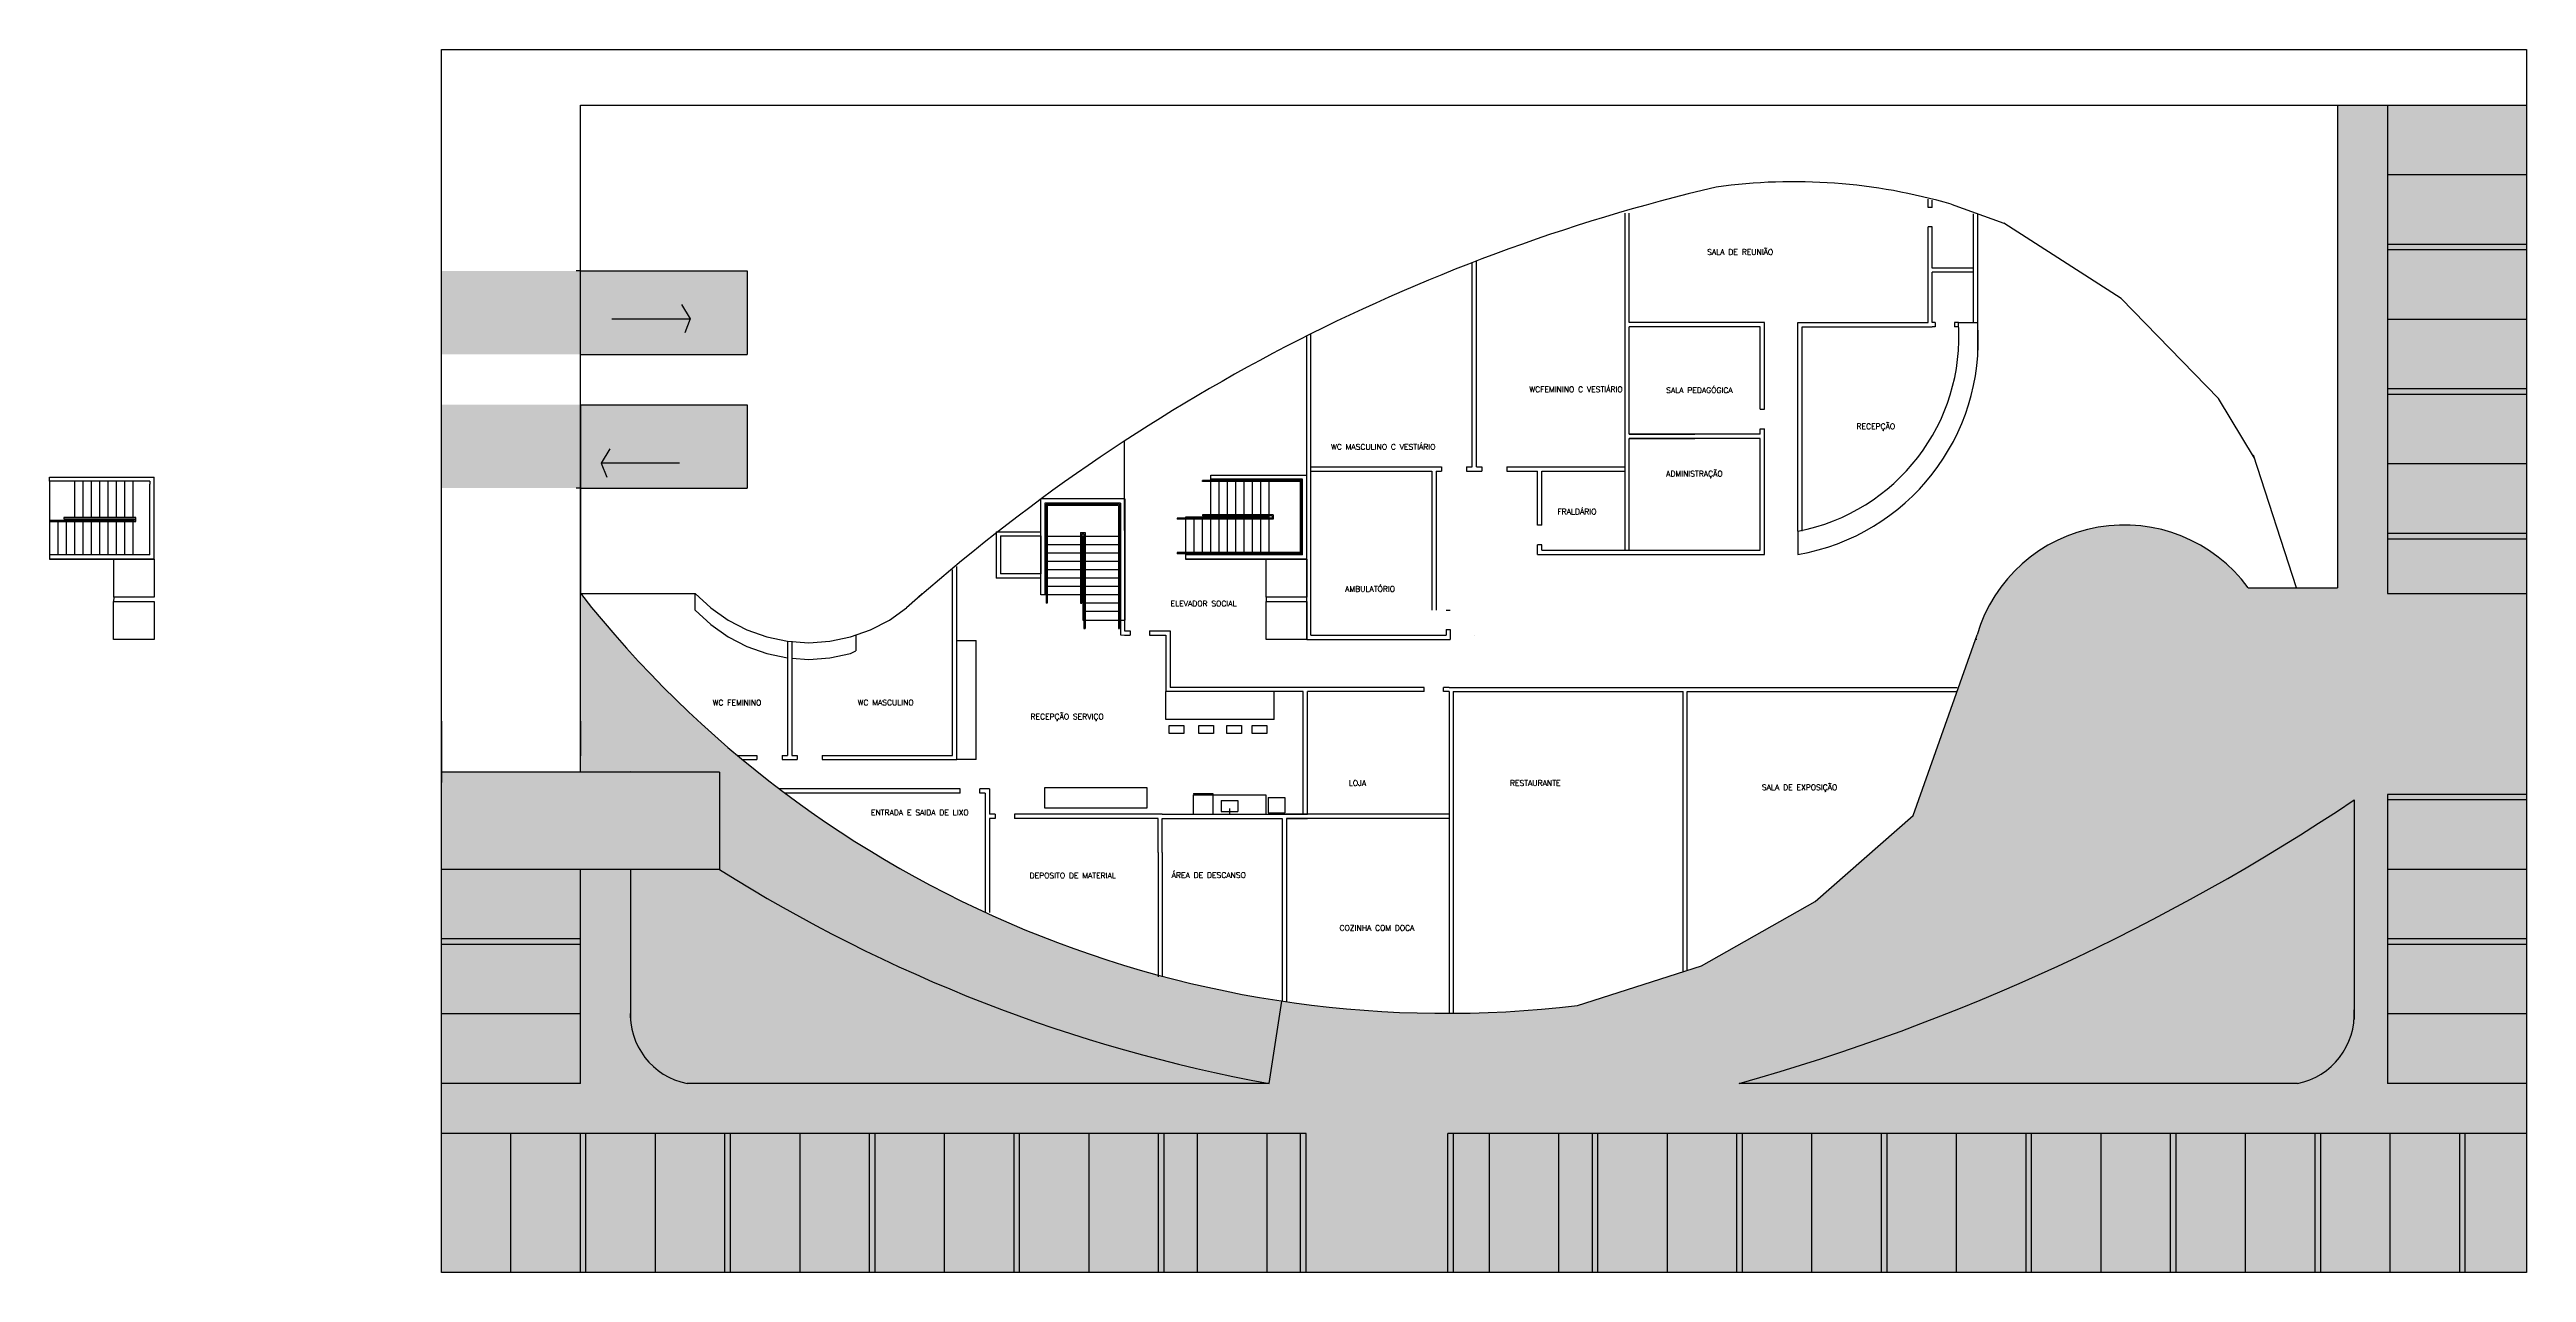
# Model space of a CAD drawing. Header units: inches. Extents: x -55 to 600, y -103 to 167.
# Drawn here: x 42.6 to 131.7, y -23.5 to 20.5 of the extents above; entities that cross this region are included whole.
import ezdxf

# ---------------------------------------------------------------- set-up
doc = ezdxf.new("R2010")
doc.units = ezdxf.units.IN
doc.header["$MEASUREMENT"] = 0
doc.linetypes.add('ACAD_ISO02W100', pattern=[15, 12, -3])
doc.layers.add('AI-Texto amb-tit', color=4, linetype='Continuous')
doc.styles.add('RS100', font='romans.shx', dxfattribs={"height": 0.2})

# ---------------------------------------------------------------- blocks, each defined once
blk = doc.blocks.new('mgf')
for p, q in [((65.85, 0.912), (66.406, 0.391)), ((66.406, 0.391), (67.028, -0.05)), ((67.028, -0.05), (67.704, -0.401)), ((67.704, -0.401), (68.422, -0.657)), ((68.422, -0.657), (69.168, -0.812)), ((69.168, -0.812), (69.929, -0.864)), ((69.929, -0.864), (70.689, -0.812)), ((70.689, -0.812), (71.435, -0.657))]:
    blk.add_line(p, q)
blk = doc.blocks.new('kjhf')
for p, q in [((66.716, 10.6), (56.716, 10.6)), ((66.716, 10.6), (66.716, 7.1)), ((60.85, 7.1), (56.716, 7.1)), ((66.716, 7.1), (60.85, 7.1))]:
    blk.add_line(p, q)
blk = doc.blocks.new('jhgj')
for p, q in [((177.325, 3.771), (174.305, 3.771)), ((174.305, 0.321), (174.305, 3.771)), ((177.175, 3.621), (174.455, 3.621)), ((174.455, 3.621), (174.455, 0.321)), ((174.495, 3.581), (174.495, 0.021)), ((177.135, 3.581), (174.495, 3.581)), ((177.135, 3.581), (177.135, -0.888)), ((177.175, 3.621), (177.175, -0.588)), ((177.325, -0.588), (177.325, 3.771)), ((177.325, 3.771), (177.325, -0.588)), ((174.535, 3.541), (174.535, 0.021)), ((177.095, 3.541), (174.535, 3.541)), ((177.095, 3.541), (177.095, -0.888)), ((174.495, 2.421), (174.455, 2.421)), ((174.495, 2.121), (174.455, 2.121)), ((174.495, 1.821), (174.455, 1.821)), ((175.735, 2.421), (174.535, 2.421)), ((175.735, 2.121), (174.535, 2.121)), ((175.735, 1.821), (174.535, 1.821)), ((175.735, 2.561), (175.735, 0.021)), ((175.735, 2.561), (175.895, 2.561)), ((175.775, 2.521), (175.775, 0.021)), ((175.775, 2.521), (175.855, 2.521)), ((175.815, 2.421), (175.775, 2.421)), ((175.815, 2.121), (175.775, 2.121)), ((175.815, 1.821), (175.775, 1.821)), ((175.815, 2.421), (175.815, -0.588)), ((175.855, 2.421), (175.815, 2.421)), ((175.855, 2.121), (175.815, 2.121)), ((175.855, 1.821), (175.815, 1.821)), ((175.855, 2.521), (175.855, -0.888)), ((175.895, 2.561), (175.895, -0.888)), ((177.175, 2.421), (175.895, 2.421)), ((177.165, 2.121), (175.895, 2.121)), ((177.165, 1.821), (175.895, 1.821)), ((175.735, 1.521), (174.455, 1.521)), ((175.735, 1.221), (174.455, 1.221)), ((174.495, 0.921), (174.455, 0.921)), ((175.735, 0.921), (174.535, 0.921)), ((175.815, 1.521), (175.775, 1.521)), ((175.815, 1.221), (175.775, 1.221)), ((175.815, 0.921), (175.775, 0.921)), ((175.855, 1.521), (175.815, 1.521)), ((175.855, 1.221), (175.815, 1.221)), ((175.855, 0.921), (175.815, 0.921)), ((177.175, 1.521), (175.895, 1.521)), ((177.095, 1.221), (175.895, 1.221)), ((177.095, 0.921), (175.895, 0.921)), ((177.165, 1.221), (177.135, 1.221)), ((177.175, 0.921), (177.135, 0.921)), ((175.735, 0.321), (174.305, 0.321)), ((174.515, 0.321), (174.365, 0.321)), ((174.495, 0.621), (174.455, 0.621)), ((174.535, 0.021), (174.495, 0.021)), ((175.735, 0.621), (174.535, 0.621)), ((175.735, 0.021), (175.775, 0.021)), ((175.815, 0.621), (175.775, 0.621)), ((175.815, 0.321), (175.775, 0.321)), ((175.855, 0.321), (175.775, 0.321)), ((175.855, 0.621), (175.815, 0.621)), ((175.855, 0.021), (175.815, 0.021)), ((177.175, 0.621), (175.895, 0.621)), ((177.175, 0.321), (175.895, 0.321)), ((177.095, 0.021), (175.895, 0.021)), ((177.175, 0.021), (177.135, 0.021)), ((175.855, -0.279), (175.815, -0.279)), ((175.815, -0.588), (177.325, -0.588)), ((175.855, -0.888), (175.895, -0.888)), ((177.095, -0.279), (175.895, -0.279)), ((177.095, -0.888), (177.135, -0.888)), ((177.175, -0.279), (177.135, -0.279))]:
    blk.add_line(p, q)
blk = doc.blocks.new('HGFGDFS')
for p, q in [((85.815, -6.436), (85.815, -6.986)), ((85.815, -6.436), (86.415, -6.436)), ((85.815, -6.986), (86.415, -6.986)), ((86.415, -6.436), (86.415, -6.986))]:
    blk.add_line(p, q)
blk = doc.blocks.new('dadas')
for p, q in [((187.443, -9.71), (184.423, -9.71)), ((184.423, -13.16), (184.423, -9.71)), ((187.443, -14.069), (187.443, -9.71)), ((187.443, -9.71), (187.443, -14.069)), ((187.293, -9.86), (184.573, -9.86)), ((187.293, -9.86), (184.573, -9.86)), ((184.573, -9.86), (184.573, -13.16)), ((187.253, -9.9), (184.613, -9.9)), ((184.613, -9.9), (184.613, -13.46)), ((187.213, -9.94), (184.653, -9.94)), ((184.653, -9.94), (184.653, -13.46)), ((187.213, -9.94), (187.213, -14.369)), ((187.253, -9.9), (187.253, -14.369)), ((187.293, -9.86), (187.293, -14.069)), ((184.613, -11.06), (184.573, -11.06)), ((184.613, -11.36), (184.573, -11.36)), ((185.853, -11.06), (184.653, -11.06)), ((185.853, -11.36), (184.653, -11.36)), ((185.853, -10.92), (185.853, -13.46)), ((185.853, -10.92), (186.013, -10.92)), ((185.893, -10.96), (185.893, -13.46)), ((185.893, -10.96), (185.973, -10.96)), ((185.933, -11.06), (185.893, -11.06)), ((185.933, -11.36), (185.893, -11.36)), ((185.973, -11.06), (185.933, -11.06)), ((185.933, -11.06), (185.933, -14.069)), ((185.973, -11.36), (185.933, -11.36)), ((185.973, -10.96), (185.973, -14.369)), ((186.013, -10.92), (186.013, -14.369)), ((184.613, -11.66), (184.573, -11.66)), ((185.853, -11.96), (184.573, -11.96)), ((185.853, -12.26), (184.573, -12.26)), ((185.853, -11.66), (184.653, -11.66)), ((185.933, -11.66), (185.893, -11.66)), ((185.933, -11.96), (185.893, -11.96)), ((185.933, -12.26), (185.893, -12.26)), ((185.973, -11.66), (185.933, -11.66)), ((185.973, -11.96), (185.933, -11.96)), ((185.973, -12.26), (185.933, -12.26)), ((187.283, -12.26), (187.253, -12.26)), ((185.853, -13.16), (184.423, -13.16)), ((184.633, -13.16), (184.483, -13.16)), ((184.613, -12.56), (184.573, -12.56)), ((184.613, -12.86), (184.573, -12.86)), ((185.853, -12.56), (184.653, -12.56)), ((185.853, -12.86), (184.653, -12.86)), ((185.933, -12.56), (185.893, -12.56)), ((185.933, -12.86), (185.893, -12.86)), ((185.973, -13.16), (185.893, -13.16)), ((185.933, -13.16), (185.893, -13.16)), ((185.973, -12.56), (185.933, -12.56)), ((185.973, -12.86), (185.933, -12.86)), ((187.293, -12.56), (187.253, -12.56)), ((184.653, -13.46), (184.613, -13.46)), ((185.853, -13.46), (185.893, -13.46)), ((185.973, -13.46), (185.933, -13.46)), ((185.973, -13.76), (185.933, -13.76)), ((185.933, -14.069), (187.443, -14.069)), ((187.293, -13.46), (187.253, -13.46)), ((187.293, -13.76), (187.253, -13.76)), ((185.973, -14.369), (186.013, -14.369)), ((187.213, -14.369), (187.253, -14.369))]:
    blk.add_line(p, q)
at = {"linetype": 'ACAD_ISO02W100'}
for p, q in [((187.293, -11.06), (186.013, -11.06)), ((187.283, -11.36), (186.013, -11.36)), ((187.283, -11.66), (186.013, -11.66)), ((187.293, -11.96), (186.013, -11.96)), ((187.213, -12.26), (186.013, -12.26)), ((187.213, -12.56), (186.013, -12.56)), ((187.293, -12.86), (186.013, -12.86)), ((187.293, -13.16), (186.013, -13.16)), ((187.213, -13.46), (186.013, -13.46)), ((187.213, -13.76), (186.013, -13.76))]:
    blk.add_line(p, q, dxfattribs=at)
blk = doc.blocks.new('jkhk')
for p, q in [((158.234, -18.258), (155.284, -18.258)), ((155.284, -22.017), (155.284, -18.258)), ((155.434, -18.408), (155.534, -18.408)), ((155.434, -18.408), (155.434, -22.017)), ((158.084, -18.408), (155.534, -18.408)), ((158.084, -18.408), (158.084, -22.017)), ((158.234, -18.258), (158.234, -22.017)), ((158.234, -22.017), (158.234, -18.408)), ((156.734, -19.008), (155.434, -19.008)), ((156.734, -19.308), (155.434, -19.308)), ((156.734, -18.908), (156.734, -21.401)), ((156.784, -18.908), (156.734, -18.908)), ((156.884, -18.908), (156.759, -18.908)), ((156.784, -21.501), (156.784, -18.958)), ((156.834, -18.958), (156.784, -18.958)), ((156.834, -21.501), (156.834, -18.958)), ((156.884, -22.017), (156.884, -18.908)), ((158.084, -19.008), (156.884, -19.008)), ((158.084, -19.308), (156.884, -19.308)), ((156.734, -19.608), (155.434, -19.608)), ((156.734, -19.908), (155.434, -19.908)), ((156.734, -20.208), (155.434, -20.208)), ((158.084, -19.608), (156.884, -19.608)), ((158.084, -19.908), (156.884, -19.908)), ((158.084, -20.208), (156.884, -20.208)), ((156.734, -20.508), (155.434, -20.508)), ((156.734, -20.808), (155.434, -20.808)), ((156.734, -21.108), (155.434, -21.108)), ((156.834, -22.017), (156.834, -21.332)), ((158.084, -20.508), (156.884, -20.508)), ((158.084, -20.808), (156.884, -20.808)), ((158.084, -21.108), (156.884, -21.108)), ((155.434, -22.017), (155.284, -22.017)), ((155.434, -22.017), (158.234, -22.017)), ((156.734, -21.401), (156.734, -21.501)), ((156.734, -21.501), (156.784, -21.501)), ((156.784, -22.017), (156.934, -22.017)), ((158.084, -21.408), (156.884, -21.408)), ((158.084, -21.708), (156.884, -21.708))]:
    blk.add_line(p, q)

msp = doc.modelspace()

# ---------------------------------------------------------------- hatches: boundary and pattern name
h = msp.add_hatch(color=253)
h.dxf.hatch_style = 1
h.paths.add_polyline_path([(86.416, -18.522), (83.916, -18.522), (83.916, -23.522), (86.416, -23.522)])
h.paths.add_polyline_path([(96.916, -18.522), (94.416, -18.522), (94.416, -23.522), (96.916, -23.522)])
h.paths.add_polyline_path([(82.516, -18.522), (80.016, -18.522), (80.016, -23.522), (82.516, -23.522)])
h.paths.add_polyline_path([(80.016, -18.522), (77.516, -18.522), (77.516, -23.522), (80.016, -23.522)])
h.paths.add_polyline_path([(77.316, -18.522), (74.816, -18.522), (74.816, -23.522), (77.316, -23.522)])
h.paths.add_polyline_path([(74.816, -18.522), (72.316, -18.522), (72.316, -23.522), (74.816, -23.522)])
h.paths.add_polyline_path([(72.116, -18.522), (69.616, -18.522), (69.616, -23.522), (72.116, -23.522)])
h.paths.add_polyline_path([(69.616, -18.522), (67.116, -18.522), (67.116, -23.522), (69.616, -23.522)])
h.paths.add_polyline_path([(66.916, -18.522), (64.416, -18.522), (64.416, -23.522), (66.916, -23.522)])
h.paths.add_polyline_path([(64.416, -18.522), (61.916, -18.522), (61.916, -23.522), (64.416, -23.522)])
h.paths.add_polyline_path([(61.716, -18.522), (59.216, -18.522), (59.216, -23.522), (61.716, -23.522)])
h.paths.add_polyline_path([(59.216, -18.522), (56.716, -18.522), (56.716, -23.522), (59.216, -23.522)])
h.paths.add_polyline_path([(61.716, -14.222), (56.716, -14.222), (56.716, -16.722), (61.716, -16.722)])
h.paths.add_polyline_path([(61.716, -11.722), (56.716, -11.722), (56.716, -14.222), (61.716, -14.222)])
h.paths.add_polyline_path([(61.716, -9.022), (60.85, -9.022), (56.716, -9.022), (56.716, -11.522), (61.716, -11.522)])
h.paths.add_polyline_path([(66.716, -5.522), (56.716, -5.522), (56.716, -6.322), (56.716, -9.022), (60.85, -9.022), (61.716, -9.022), (66.716, -9.022)])
h.paths.add_polyline_path([(100.816, -18.522), (98.316, -18.522), (98.316, -23.522), (100.816, -23.522)])
h.paths.add_polyline_path([(103.316, -18.522), (100.816, -18.522), (100.816, -23.522), (103.316, -23.522)])
h.paths.add_polyline_path([(106.016, -18.522), (103.516, -18.522), (103.516, -23.522), (106.016, -23.522)])
h.paths.add_polyline_path([(108.516, -18.522), (106.016, -18.522), (106.016, -23.522), (108.516, -23.522)])
h.paths.add_polyline_path([(111.216, -18.522), (108.716, -18.522), (108.716, -23.522), (111.216, -23.522)])
h.paths.add_polyline_path([(113.716, -18.522), (111.216, -18.522), (111.216, -23.522), (113.716, -23.522)])
h.paths.add_polyline_path([(116.416, -18.522), (113.916, -18.522), (113.916, -23.522), (116.416, -23.522)])
h.paths.add_polyline_path([(118.916, -18.522), (116.416, -18.522), (116.416, -23.522), (118.916, -23.522)])
h.paths.add_polyline_path([(121.616, -18.522), (119.116, -18.522), (119.116, -23.522), (121.616, -23.522)])
h.paths.add_polyline_path([(124.116, -18.522), (121.616, -18.522), (121.616, -23.522), (124.116, -23.522)])
h.paths.add_polyline_path([(126.816, -18.522), (124.316, -18.522), (124.316, -23.522), (126.816, -23.522)])
h.paths.add_polyline_path([(129.316, -18.522), (126.816, -18.522), (126.816, -23.522), (129.316, -23.522)])
h.paths.add_polyline_path([(131.716, -18.522), (129.516, -18.522), (129.516, -23.522), (131.716, -23.522)])
h.paths.add_polyline_path([(131.716, -14.222), (126.716, -14.222), (126.716, -16.722), (131.716, -16.722)])
h.paths.add_polyline_path([(131.716, -11.722), (126.716, -11.722), (126.716, -12.322), (126.716, -14.222), (131.716, -14.222)])
h.paths.add_polyline_path([(131.716, -9.022), (126.716, -9.022), (126.716, -11.522), (131.716, -11.522)])
h.paths.add_polyline_path([(131.716, 5.578), (126.716, 5.578), (126.716, 3.078), (131.716, 3.078)])
h.paths.add_polyline_path([(131.716, 8.078), (126.716, 8.078), (126.716, 5.578), (131.716, 5.578)])
h.paths.add_polyline_path([(131.716, 10.778), (126.716, 10.778), (126.716, 8.278), (131.716, 8.278)])
h.paths.add_polyline_path([(131.716, 13.278), (126.716, 13.278), (126.716, 10.778), (131.716, 10.778)])
h.paths.add_polyline_path([(131.716, 15.978), (126.716, 15.978), (126.716, 13.478), (131.716, 13.478)])
h.paths.add_polyline_path([(131.716, 18.478), (126.716, 18.478), (126.716, 15.978), (131.716, 15.978)])
h = msp.add_hatch(color=255)
h.dxf.hatch_style = 1
h.paths.add_polyline_path([(61.716, 0.912), (61.716, -5.522), (63.516, -5.522), (63.516, -5.501, 0.000184), (63.539, -5.522), (66.716, -5.522), (66.716, -9.022, 0.095978), (86.496, -16.722), (86.943, -13.756, -0.190761)], flags=17)
h.paths.add_polyline_path([(126.716, -6.322), (131.716, -6.322), (131.716, 0.912), (126.716, 0.912), (126.716, 18.478), (124.916, 18.478), (124.916, 1.11), (123.445, 1.11), (121.703, 1.11, 0.621169), (111.952, -0.588), (111.951, -0.588), (109.658, -7.086), (106.132, -10.181), (102.048, -12.491), (97.578, -13.916, -0.067395), (86.943, -13.756), (86.496, -16.722), (65.555, -16.722, -0.376216), (63.516, -14.075), (63.516, -9.022), (61.716, -9.022), (61.716, -16.722), (56.716, -16.722), (56.716, -18.522), (87.816, -18.522), (87.816, -23.522), (92.916, -23.522), (92.916, -18.522), (131.716, -18.522), (131.716, -16.722), (126.716, -16.722)])
h.paths.add_polyline_path([(103.403, -16.722, 0.079216), (125.518, -6.522), (125.516, -14.053, -0.378645), (123.479, -16.722)], flags=16)
h = msp.add_hatch(color=3)
h.dxf.hatch_style = 1
h.paths.add_polyline_path([(61.716, -11.522), (56.716, -11.522), (56.716, -11.722), (61.716, -11.722)])
h.paths.add_polyline_path([(61.916, -18.522), (61.716, -18.522), (61.716, -23.522), (61.916, -23.522)])
h.paths.add_polyline_path([(67.116, -18.522), (66.916, -18.522), (66.916, -23.522), (67.116, -23.522)])
h.paths.add_polyline_path([(72.316, -18.522), (72.116, -18.522), (72.116, -23.522), (72.316, -23.522)])
h.paths.add_polyline_path([(77.516, -18.522), (77.316, -18.522), (77.316, -23.522), (77.516, -23.522)])
h.paths.add_polyline_path([(82.716, -18.522), (82.516, -18.522), (82.516, -23.522), (82.716, -23.522)])
h.paths.add_polyline_path([(87.816, -18.522), (87.616, -18.522), (87.616, -23.522), (87.816, -23.522)])
h.paths.add_polyline_path([(93.116, -18.522), (92.916, -18.522), (92.916, -23.522), (93.116, -23.522)])
h.paths.add_polyline_path([(98.316, -18.522), (98.116, -18.522), (98.116, -23.522), (98.316, -23.522)])
h.paths.add_polyline_path([(103.516, -18.522), (103.316, -18.522), (103.316, -23.522), (103.516, -23.522)])
h.paths.add_polyline_path([(108.716, -18.522), (108.516, -18.522), (108.516, -23.522), (108.716, -23.522)])
h.paths.add_polyline_path([(113.916, -18.522), (113.716, -18.522), (113.716, -23.522), (113.916, -23.522)])
h.paths.add_polyline_path([(119.116, -18.522), (118.916, -18.522), (118.916, -23.522), (119.116, -23.522)])
h.paths.add_polyline_path([(124.316, -18.522), (124.116, -18.522), (124.116, -23.522), (124.316, -23.522)])
h.paths.add_polyline_path([(129.516, -18.522), (129.316, -18.522), (129.316, -23.522), (129.516, -23.522)])
h.paths.add_polyline_path([(131.716, -11.522), (126.716, -11.522), (126.716, -11.722), (131.716, -11.722)])
h.paths.add_polyline_path([(131.716, -6.322), (126.716, -6.322), (126.716, -6.522), (131.716, -6.522)])
h.paths.add_polyline_path([(131.716, 3.078), (126.716, 3.078), (126.716, 2.878), (131.716, 2.878)])
h.paths.add_polyline_path([(131.716, 8.278), (126.716, 8.278), (126.716, 8.078), (131.716, 8.078)])
h.paths.add_polyline_path([(131.716, 13.478), (126.716, 13.478), (126.716, 13.278), (131.716, 13.278)])
h = msp.add_hatch(color=4)
h.dxf.hatch_style = 1
h.paths.add_polyline_path([(67.716, 12.511), (56.716, 12.511), (56.716, 9.511), (67.716, 9.511)])
h = msp.add_hatch(color=1)
h.dxf.hatch_style = 1
h.paths.add_polyline_path([(67.716, 7.698), (56.716, 7.698), (56.716, 4.698), (67.716, 4.698)])
h = msp.add_hatch(color=2)
h.dxf.hatch_style = 1
h.paths.add_polyline_path([(131.716, 2.878), (126.716, 2.878), (126.716, 0.912), (131.716, 0.912)])
h = msp.add_hatch(color=3)
h.dxf.hatch_style = 1
h.paths.add_polyline_path([(66.716, -9.022), (63.516, -9.022), (63.516, -14.397, 0.340342), (65.555, -16.722), (86.496, -16.722, -0.095978)])
h.paths.add_polyline_path([(125.518, -6.522, -0.079216), (103.403, -16.722), (123.479, -16.722, 0.337785), (125.516, -14.42)])
h = msp.add_hatch(color=2)
h.dxf.hatch_style = 1
h.paths.add_polyline_path([(131.716, -6.522), (126.716, -6.522), (126.716, -9.022), (131.716, -9.022)])
h = msp.add_hatch(color=5)
h.dxf.hatch_style = 1
h.paths.add_polyline_path([(83.916, -18.522), (82.716, -18.522), (82.716, -23.522), (83.916, -23.522)])
h.paths.add_polyline_path([(87.616, -18.522), (86.416, -18.522), (86.416, -23.522), (87.616, -23.522)])
h.paths.add_polyline_path([(94.416, -18.522), (93.116, -18.522), (93.116, -23.522), (94.416, -23.522)])
h.paths.add_polyline_path([(98.116, -18.522), (96.916, -18.522), (96.916, -23.522), (98.116, -23.522)])

# ---------------------------------------------------------------- linework, layer by layer
for p, q in [((56.716, -23.522), (56.716, 20.478)), ((56.716, 20.478), (131.716, 20.478)), ((131.716, 20.478), (131.716, -23.522)), ((61.716, 18.478), (103.757, 18.478)), ((61.716, -5.522), (61.716, 18.478)), ((67.716, 18.478), (131.716, 18.478)), ((124.916, 18.478), (124.916, 1.11)), ((126.716, 18.478), (126.716, 0.912)), ((126.716, 15.978), (131.716, 15.978)), ((99.296, 2.462), (99.296, 14.594)), ((99.446, 10.654), (99.446, 14.594)), ((110.195, 14.795), (110.195, 15.095)), ((110.345, 14.795), (110.195, 14.795)), ((110.345, 14.795), (110.345, 15.063)), ((111.024, 14.909), (112.921, 14.232)), ((111.831, 10.654), (111.831, 14.568)), ((111.981, 10.654), (111.981, 14.568)), ((110.195, 10.654), (110.195, 14.095)), ((110.345, 14.095), (110.195, 14.095)), ((110.345, 12.613), (110.345, 14.095)), ((117.14, 11.521), (112.921, 14.232)), ((126.716, 13.478), (131.716, 13.478)), ((61.716, 12.511), (61.566, 12.511)), ((61.716, 12.511), (67.716, 12.511)), ((67.716, 12.511), (67.716, 9.511)), ((93.793, 5.462), (93.793, 12.811)), ((93.943, 5.462), (93.943, 12.869)), ((111.827, 12.613), (110.345, 12.613)), ((126.716, 13.278), (131.716, 13.278)), ((110.345, 10.654), (110.345, 12.463)), ((111.827, 12.463), (110.345, 12.463)), ((62.851, 10.792), (65.666, 10.792)), ((65.356, 11.301), (65.666, 10.792)), ((65.666, 10.792), (65.467, 10.283)), ((120.635, 7.924), (117.14, 11.521)), ((126.716, 10.778), (131.716, 10.778)), ((87.844, -0.748), (87.844, 10.172)), ((87.994, -0.588), (87.994, 10.247)), ((104.308, 10.654), (99.446, 10.654)), ((104.158, 10.504), (99.446, 10.504)), ((99.446, 6.633), (99.446, 10.504)), ((104.158, 7.533), (104.158, 10.504)), ((104.308, 7.533), (104.308, 10.654)), ((105.508, 3.15), (105.508, 10.654)), ((105.508, 10.654), (110.195, 10.654)), ((105.658, 3.15), (105.658, 10.504)), ((105.658, 10.504), (110.345, 10.504)), ((110.445, 10.654), (110.345, 10.654)), ((110.445, 10.504), (110.345, 10.504)), ((110.445, 10.654), (110.445, 10.504)), ((111.283, 10.654), (111.145, 10.654)), ((111.145, 10.654), (111.145, 10.504)), ((111.283, 10.504), (111.145, 10.504)), ((111.283, 10.654), (111.981, 10.654)), ((111.981, 9.588), (111.981, 10.654)), ((61.716, 9.511), (67.716, 9.511)), ((126.716, 8.278), (131.716, 8.278)), ((126.716, 8.078), (131.716, 8.078)), ((61.716, 7.698), (61.716, 4.698)), ((61.716, 7.698), (67.716, 7.698)), ((61.716, 7.698), (61.716, 4.698)), ((67.716, 7.698), (67.716, 4.698)), ((104.158, 7.533), (104.308, 7.533)), ((121.93, 5.776), (120.635, 7.924)), ((61.716, 7.1), (61.716, 0.912)), ((81.288, 3.171), (81.288, 6.392)), ((99.446, 6.633), (101.802, 6.633)), ((104.158, 6.633), (99.446, 6.633)), ((99.446, 2.462), (99.446, 6.483)), ((104.158, 6.483), (99.446, 6.483)), ((99.446, 6.483), (101.802, 6.483)), ((104.158, 6.633), (104.158, 6.833)), ((104.158, 6.833), (104.308, 6.833)), ((104.158, 2.462), (104.158, 6.483)), ((104.308, 2.312), (104.308, 6.833)), ((62.772, 6.111), (62.461, 5.601)), ((65.277, 5.601), (62.461, 5.601)), ((62.461, 5.601), (62.661, 5.092)), ((87.994, 5.462), (92.693, 5.462)), ((92.693, 5.462), (92.693, 5.312)), ((93.593, 5.462), (93.593, 5.312)), ((93.593, 5.462), (93.793, 5.462)), ((93.943, 5.462), (94.143, 5.462)), ((94.143, 5.462), (94.143, 5.312)), ((95.043, 5.462), (95.043, 5.312)), ((95.043, 5.462), (99.296, 5.462)), ((99.296, 2.462), (99.296, 5.462)), ((123.445, 1.11), (121.896, 5.881)), ((126.716, 5.578), (131.716, 5.578)), ((61.716, 4.698), (61.566, 4.698)), ((61.716, 4.698), (67.716, 4.698)), ((87.994, 5.312), (92.343, 5.312)), ((92.343, 5.312), (92.345, 0.312)), ((92.493, 5.312), (92.495, 0.312)), ((92.493, 5.312), (92.693, 5.312)), ((93.593, 5.312), (94.143, 5.312)), ((95.043, 5.312), (96.146, 5.312)), ((96.146, 3.362), (96.146, 5.312)), ((96.296, 5.312), (99.296, 5.312)), ((96.296, 3.362), (96.296, 5.312)), ((96.296, 3.362), (96.146, 3.362)), ((105.508, 3.15), (105.508, 2.462)), ((126.716, 3.078), (131.716, 3.078)), ((126.716, 2.878), (131.716, 2.878)), ((75.256, -5.072), (75.256, 1.876)), ((96.146, 2.312), (96.146, 2.662)), ((96.296, 2.662), (96.146, 2.662)), ((96.146, 2.312), (99.296, 2.312)), ((96.296, 2.462), (96.296, 2.662)), ((96.296, 2.462), (99.296, 2.462)), ((99.296, 2.462), (104.158, 2.462)), ((99.296, 2.312), (104.308, 2.312)), ((105.508, 2.462), (105.508, 2.312)), ((61.716, 0.912), (65.85, 0.912)), ((65.85, 0.312), (65.85, 0.912)), ((73.451, 0.391), (74.007, 0.912)), ((75.106, -4.922), (75.106, 1.756)), ((121.703, 1.11), (123.445, 1.11)), ((123.445, 1.11), (124.916, 1.11)), ((126.716, 0.912), (131.716, 0.912)), ((44.931, 0.774), (44.925, 0.624)), ((65.85, 0.312), (66.406, -0.209)), ((72.829, -0.05), (73.451, 0.391)), ((81.138, 0.212), (81.138, -0.584)), ((81.288, 0.212), (81.288, -0.438)), ((86.389, 0.784), (86.389, 0.634)), ((92.853, 0.312), (93.003, 0.312)), ((66.406, -0.209), (67.028, -0.65)), ((67.028, -0.65), (67.704, -1.001)), ((69.168, -0.812), (69.168, -4.922)), ((69.318, -0.812), (69.318, -4.922)), ((71.435, -0.657), (72.153, -0.401)), ((71.629, -0.588), (71.629, -1.158)), ((72.153, -0.401), (72.829, -0.05)), ((75.256, -0.788), (75.956, -0.788)), ((75.256, -0.788), (75.956, -0.788)), ((75.956, -5.072), (75.956, -0.788)), ((81.138, -0.584), (81.288, -0.588)), ((81.288, -0.438), (81.488, -0.438)), ((81.288, -0.588), (81.488, -0.588)), ((81.488, -0.438), (81.488, -0.588)), ((82.188, -0.438), (82.188, -0.588)), ((82.188, -0.438), (82.928, -0.438)), ((82.188, -0.588), (82.778, -0.588)), ((82.778, -0.588), (82.778, -2.622)), ((82.928, -0.438), (82.928, -2.472)), ((87.844, -0.748), (93.003, -0.746)), ((87.994, -0.588), (92.853, -0.588)), ((92.853, -0.388), (93.003, -0.388)), ((92.853, -0.388), (92.853, -0.588)), ((93.003, -0.388), (93.003, -0.746)), ((93.887, -0.588), (93.887, -0.588)), ((109.658, -7.086), (111.954, -0.579)), ((111.898, -0.738), (111.951, -0.738)), ((67.704, -1.001), (68.422, -1.257)), ((68.422, -1.257), (69.168, -1.412)), ((69.318, -1.423), (69.929, -1.464)), ((69.929, -1.464), (70.689, -1.412)), ((70.689, -1.412), (71.435, -1.257)), ((71.435, -1.257), (71.629, -1.158)), ((82.778, -2.958), (82.778, -2.622)), ((87.72, -2.622), (82.778, -2.622)), ((92.062, -2.472), (82.928, -2.472)), ((86.67, -3.622), (86.67, -2.622)), ((87.72, -7.036), (87.72, -2.622)), ((87.87, -7.036), (87.87, -2.622)), ((92.062, -2.622), (87.87, -2.622)), ((92.062, -2.622), (92.062, -2.472)), ((92.962, -2.472), (92.762, -2.472)), ((92.762, -2.622), (92.762, -2.472)), ((92.962, -2.622), (92.762, -2.622)), ((92.962, -2.472), (111.234, -2.472)), ((92.962, -2.622), (92.962, -14.199)), ((93.112, -2.622), (101.38, -2.622)), ((93.112, -2.622), (93.112, -14.199)), ((101.38, -12.704), (101.38, -2.622)), ((101.53, -12.656), (101.53, -2.622)), ((101.53, -2.622), (111.234, -2.622)), ((82.778, -3.622), (82.778, -2.958)), ((56.716, -3.688), (56.716, -5.888)), ((56.716, -6.322), (56.716, -4.122)), ((56.716, -6.322), (56.716, -4.122)), ((61.716, -3.688), (61.716, -4.938)), ((86.67, -3.622), (82.778, -3.622)), ((67.372, -4.922), (68.068, -4.922)), ((67.552, -5.072), (68.068, -5.072)), ((68.068, -4.922), (68.068, -5.072)), ((68.968, -4.922), (68.968, -5.072)), ((68.968, -4.922), (69.168, -4.922)), ((68.968, -5.072), (69.518, -5.072)), ((69.318, -4.922), (69.518, -4.922)), ((69.518, -4.922), (69.518, -5.072)), ((70.418, -4.922), (75.106, -4.922)), ((70.418, -4.922), (70.418, -5.072)), ((70.418, -5.072), (75.256, -5.072)), ((75.956, -5.072), (75.256, -5.072)), ((63.516, -5.501), (63.516, -5.522)), ((75.38, -6.122), (68.874, -6.122)), ((75.38, -6.272), (75.38, -6.122)), ((76.43, -6.122), (76.08, -6.122)), ((76.08, -6.272), (76.08, -6.122)), ((76.43, -6.122), (76.43, -7.036)), ((75.38, -6.272), (69.073, -6.272)), ((76.28, -6.272), (76.08, -6.272)), ((76.28, -6.272), (76.28, -10.568)), ((76.63, -7.036), (76.43, -7.036)), ((76.63, -7.036), (76.63, -7.186)), ((82.648, -7.036), (77.33, -7.036)), ((77.33, -7.036), (77.33, -7.186)), ((82.648, -7.036), (87.87, -7.036)), ((83.348, -7.036), (83.348, -7.036)), ((83.765, -6.286), (84.465, -6.286)), ((83.765, -6.286), (83.765, -6.316)), ((83.765, -6.316), (84.465, -6.316)), ((83.765, -7.036), (83.765, -6.336)), ((83.765, -6.336), (84.465, -6.336)), ((84.465, -6.286), (84.465, -6.316)), ((84.465, -6.336), (84.465, -7.036)), ((84.465, -6.336), (86.37, -6.336)), ((84.765, -6.536), (85.365, -6.536)), ((84.765, -6.536), (84.765, -6.936)), ((84.765, -6.936), (85.365, -6.936)), ((85.065, -6.827), (85.065, -7.036)), ((85.365, -6.536), (85.365, -6.936)), ((86.37, -6.336), (86.37, -7.036)), ((92.962, -7.036), (86.962, -7.036)), ((106.132, -10.181), (109.658, -7.086)), ((125.518, -6.522), (125.516, -14.42)), ((126.716, -6.322), (126.716, -12.322)), ((131.716, -6.322), (126.716, -6.322)), ((126.716, -6.322), (126.716, -16.722)), ((131.716, -6.522), (126.716, -6.522)), ((76.43, -7.186), (76.43, -10.568)), ((76.63, -7.186), (76.43, -7.186)), ((82.498, -7.186), (77.33, -7.186)), ((82.498, -8.41), (82.498, -7.186)), ((82.648, -8.41), (82.648, -7.186)), ((82.648, -7.186), (86.962, -7.186)), ((86.962, -7.186), (86.962, -13.759)), ((92.962, -7.186), (87.112, -7.186)), ((87.112, -7.186), (87.112, -13.759)), ((87.112, -7.186), (87.87, -7.186)), ((82.498, -8.41), (82.498, -12.882)), ((82.648, -8.41), (82.648, -12.882)), ((61.716, -9.022), (56.716, -9.022)), ((61.716, -9.022), (56.716, -9.022)), ((61.716, -16.722), (61.716, -9.022)), ((63.516, -9.022), (63.516, -14.397)), ((131.716, -9.022), (126.716, -9.022)), ((102.048, -12.491), (106.132, -10.181)), ((61.716, -11.522), (56.716, -11.522)), ((131.716, -11.522), (126.716, -11.522)), ((61.716, -11.722), (56.716, -11.722)), ((131.716, -11.722), (126.716, -11.722)), ((97.578, -13.916), (102.048, -12.491)), ((61.716, -14.222), (56.716, -14.222)), ((86.496, -16.722), (86.943, -13.756)), ((131.716, -14.222), (126.716, -14.222)), ((61.716, -16.722), (56.716, -16.722)), ((86.496, -16.722), (65.555, -16.722)), ((123.479, -16.722), (103.403, -16.722)), ((131.716, -16.722), (126.716, -16.722)), ((87.816, -18.522), (56.716, -18.522)), ((59.216, -23.522), (59.216, -18.522)), ((61.716, -23.522), (61.716, -18.522)), ((61.916, -23.522), (61.916, -18.522)), ((64.416, -23.522), (64.416, -18.522)), ((66.916, -23.522), (66.916, -18.522)), ((67.116, -23.522), (67.116, -18.522)), ((69.616, -23.522), (69.616, -18.522)), ((72.116, -23.522), (72.116, -18.522)), ((72.116, -23.522), (72.116, -18.522)), ((72.316, -23.522), (72.316, -18.522)), ((74.816, -23.522), (74.816, -18.522)), ((77.316, -23.522), (77.316, -18.522)), ((77.316, -23.522), (77.316, -18.522)), ((77.516, -23.522), (77.516, -18.522)), ((77.516, -23.522), (77.516, -18.522)), ((80.016, -23.522), (80.016, -18.522)), ((82.516, -23.522), (82.516, -18.522)), ((82.516, -23.522), (82.516, -18.522)), ((82.716, -23.522), (82.716, -18.522)), ((82.716, -23.522), (82.716, -18.522)), ((83.916, -23.522), (83.916, -18.522)), ((86.416, -23.522), (86.416, -18.522)), ((87.616, -23.522), (87.616, -18.522)), ((87.616, -23.522), (87.616, -18.522)), ((87.816, -23.522), (87.816, -18.522)), ((87.816, -23.522), (87.816, -18.522)), ((131.716, -18.522), (92.916, -18.522)), ((92.916, -23.522), (92.916, -18.522)), ((92.916, -23.522), (92.916, -18.522)), ((93.116, -23.522), (93.116, -18.522)), ((93.116, -23.522), (93.116, -18.522)), ((94.416, -23.522), (94.416, -18.522)), ((96.916, -23.522), (96.916, -18.522)), ((98.116, -23.522), (98.116, -18.522)), ((98.116, -23.522), (98.116, -18.522)), ((98.316, -23.522), (98.316, -18.522)), ((98.316, -23.522), (98.316, -18.522)), ((100.816, -23.522), (100.816, -18.522)), ((103.316, -23.522), (103.316, -18.522)), ((103.316, -23.522), (103.316, -18.522)), ((103.516, -23.522), (103.516, -18.522)), ((103.516, -23.522), (103.516, -18.522)), ((106.016, -23.522), (106.016, -18.522)), ((108.516, -23.522), (108.516, -18.522)), ((108.516, -23.522), (108.516, -18.522)), ((108.716, -23.522), (108.716, -18.522)), ((108.716, -23.522), (108.716, -18.522)), ((111.216, -23.522), (111.216, -18.522)), ((113.716, -23.522), (113.716, -18.522)), ((113.716, -23.522), (113.716, -18.522)), ((113.916, -23.522), (113.916, -18.522)), ((113.916, -23.522), (113.916, -18.522)), ((116.416, -23.522), (116.416, -18.522)), ((118.916, -23.522), (118.916, -18.522)), ((118.916, -23.522), (118.916, -18.522)), ((119.116, -23.522), (119.116, -18.522)), ((119.116, -23.522), (119.116, -18.522)), ((121.616, -23.522), (121.616, -18.522)), ((124.116, -23.522), (124.116, -18.522)), ((124.116, -23.522), (124.116, -18.522)), ((124.316, -23.522), (124.316, -18.522)), ((124.316, -23.522), (124.316, -18.522)), ((126.816, -23.522), (126.816, -18.522)), ((129.316, -23.522), (129.316, -18.522)), ((129.516, -23.522), (129.516, -18.522)), ((131.716, -23.522), (56.716, -23.522))]:
    msp.add_line(p, q)
for points in [[(76.672, 3.13), (78.278, 3.13)], [(76.672, 3.13), (76.672, 1.458)], [(76.822, 2.98), (76.822, 1.608)], [(76.822, 2.98), (78.278, 2.98), (78.278, 1.608), (76.822, 1.608)], [(78.278, 1.459), (78.278, 1.458), (76.672, 1.458)]]:
    msp.add_lwpolyline(points)
for points in [[(46.386, 0.774), (44.931, 0.774), (44.931, 2.146), (46.386, 2.146)], [(87.844, 0.774), (86.389, 0.774), (86.389, 2.146), (87.844, 2.146)], [(46.38, -0.748), (44.925, -0.748), (44.925, 0.624), (46.38, 0.624)], [(87.844, -0.748), (86.389, -0.748), (86.389, 0.624), (87.844, 0.624)], [(82.894, -3.846), (83.423, -3.846), (83.423, -4.13), (82.894, -4.13)], [(83.958, -3.846), (84.487, -3.846), (84.487, -4.13), (83.958, -4.13)], [(84.966, -3.846), (85.495, -3.846), (85.495, -4.13), (84.966, -4.13)], [(85.878, -3.846), (86.407, -3.846), (86.407, -4.13), (85.878, -4.13)], [(78.417, -6.076), (82.093, -6.076), (82.093, -6.813), (78.417, -6.813)]]:
    msp.add_lwpolyline(points, close=True)
for points in [[(63.516, -5.501, 0.000184), (63.539, -5.522, 0.000184)], [(66.716, -9.022, 0.095978), (86.496, -16.722)]]:
    msp.add_lwpolyline(points, format="xyb")
for centre, radius, start, end in [((117.878, -49.503), 66.807, 103.24366, 131.68272), ((105.363, -4.415), 20.136, 73.67331, 97.96559), ((104.179, 10.146), 7.122, 280.75239, 4.09267), ((104.179, 10.02), 7.822, 279.78016, 4.09267), ((117.247, -2.149), 5.521, 36.18481, 163.47263), ((92.853, 25.436), 39.635, 218.22411, 276.84673), ((82.472, 57.734), 77.342, 285.70161, 303.81875), ((66.046, -14.236), 2.535, 176.35702, 258.82542), ((122.987, -14.236), 2.535, 281.17458, 3.64298)]:
    msp.add_arc(centre, radius, start, end)

# ---------------------------------------------------------------- block references
at = {"rotation": 270}
for name, p in [('jkhk', (64.638, 160.379)), ('dadas', (97.554, 189.589))]:
    msp.add_blockref(name, p, dxfattribs=at)
for name, p in [('jhgj', (-96.028, 0.536)), ('mgf', (0, 0)), ('kjhf', (0, -16.123)), ('HGFGDFS', (0.635, 0))]:
    msp.add_blockref(name, p)

# ---------------------------------------------------------------- texts
at = {"layer": 'AI-Texto amb-tit', "char_height": 0.2, "width": 3.69087, "attachment_point": 1, "style": 'RS100'}
for s, insert in [('SALA DE REUNIÃO', (102.246, 13.292)), ('WCFEMININO C VESTIÁRIO', (95.854, 8.351)), ('SALA PEDAGÓGICA', (100.771, 8.321)), ('WC MASCULINO C VESTIÁRIO', (88.719, 6.282)), ('RECEPÇÃO', (107.619, 7.02)), ('ADMINISTRAÇÃO', (100.771, 5.314)), ('FRALDÁRIO', (96.859, 3.951)), ('AMBULATÓRIO', (89.225, 1.169)), ('ELEVADOR SOCIAL', (82.946, 0.645)), ('WC FEMININO', (66.475, -2.922)), ('WC MASCULINO', (71.691, -2.917)), ('RECEPÇÃO SERVIÇO', (77.907, -3.423)), ('LOJA', (89.355, -5.815)), ('RESTAURANTE', (95.153, -5.815)), ('SALA DE EXPOSIÇÃO', (104.216, -5.97)), ('ENTRADA E SAIDA DE LIXO', (72.168, -6.873)), ('DEPOSITO DE MATERIAL', (77.875, -9.141)), ('ÁREA DE DESCANSO', (82.987, -9.127)), ('COZINHA COM DOCA', (89.023, -11.027))]:
    msp.add_mtext(s, dxfattribs=dict(at, insert=insert))

doc.saveas('drawing.dxf')
